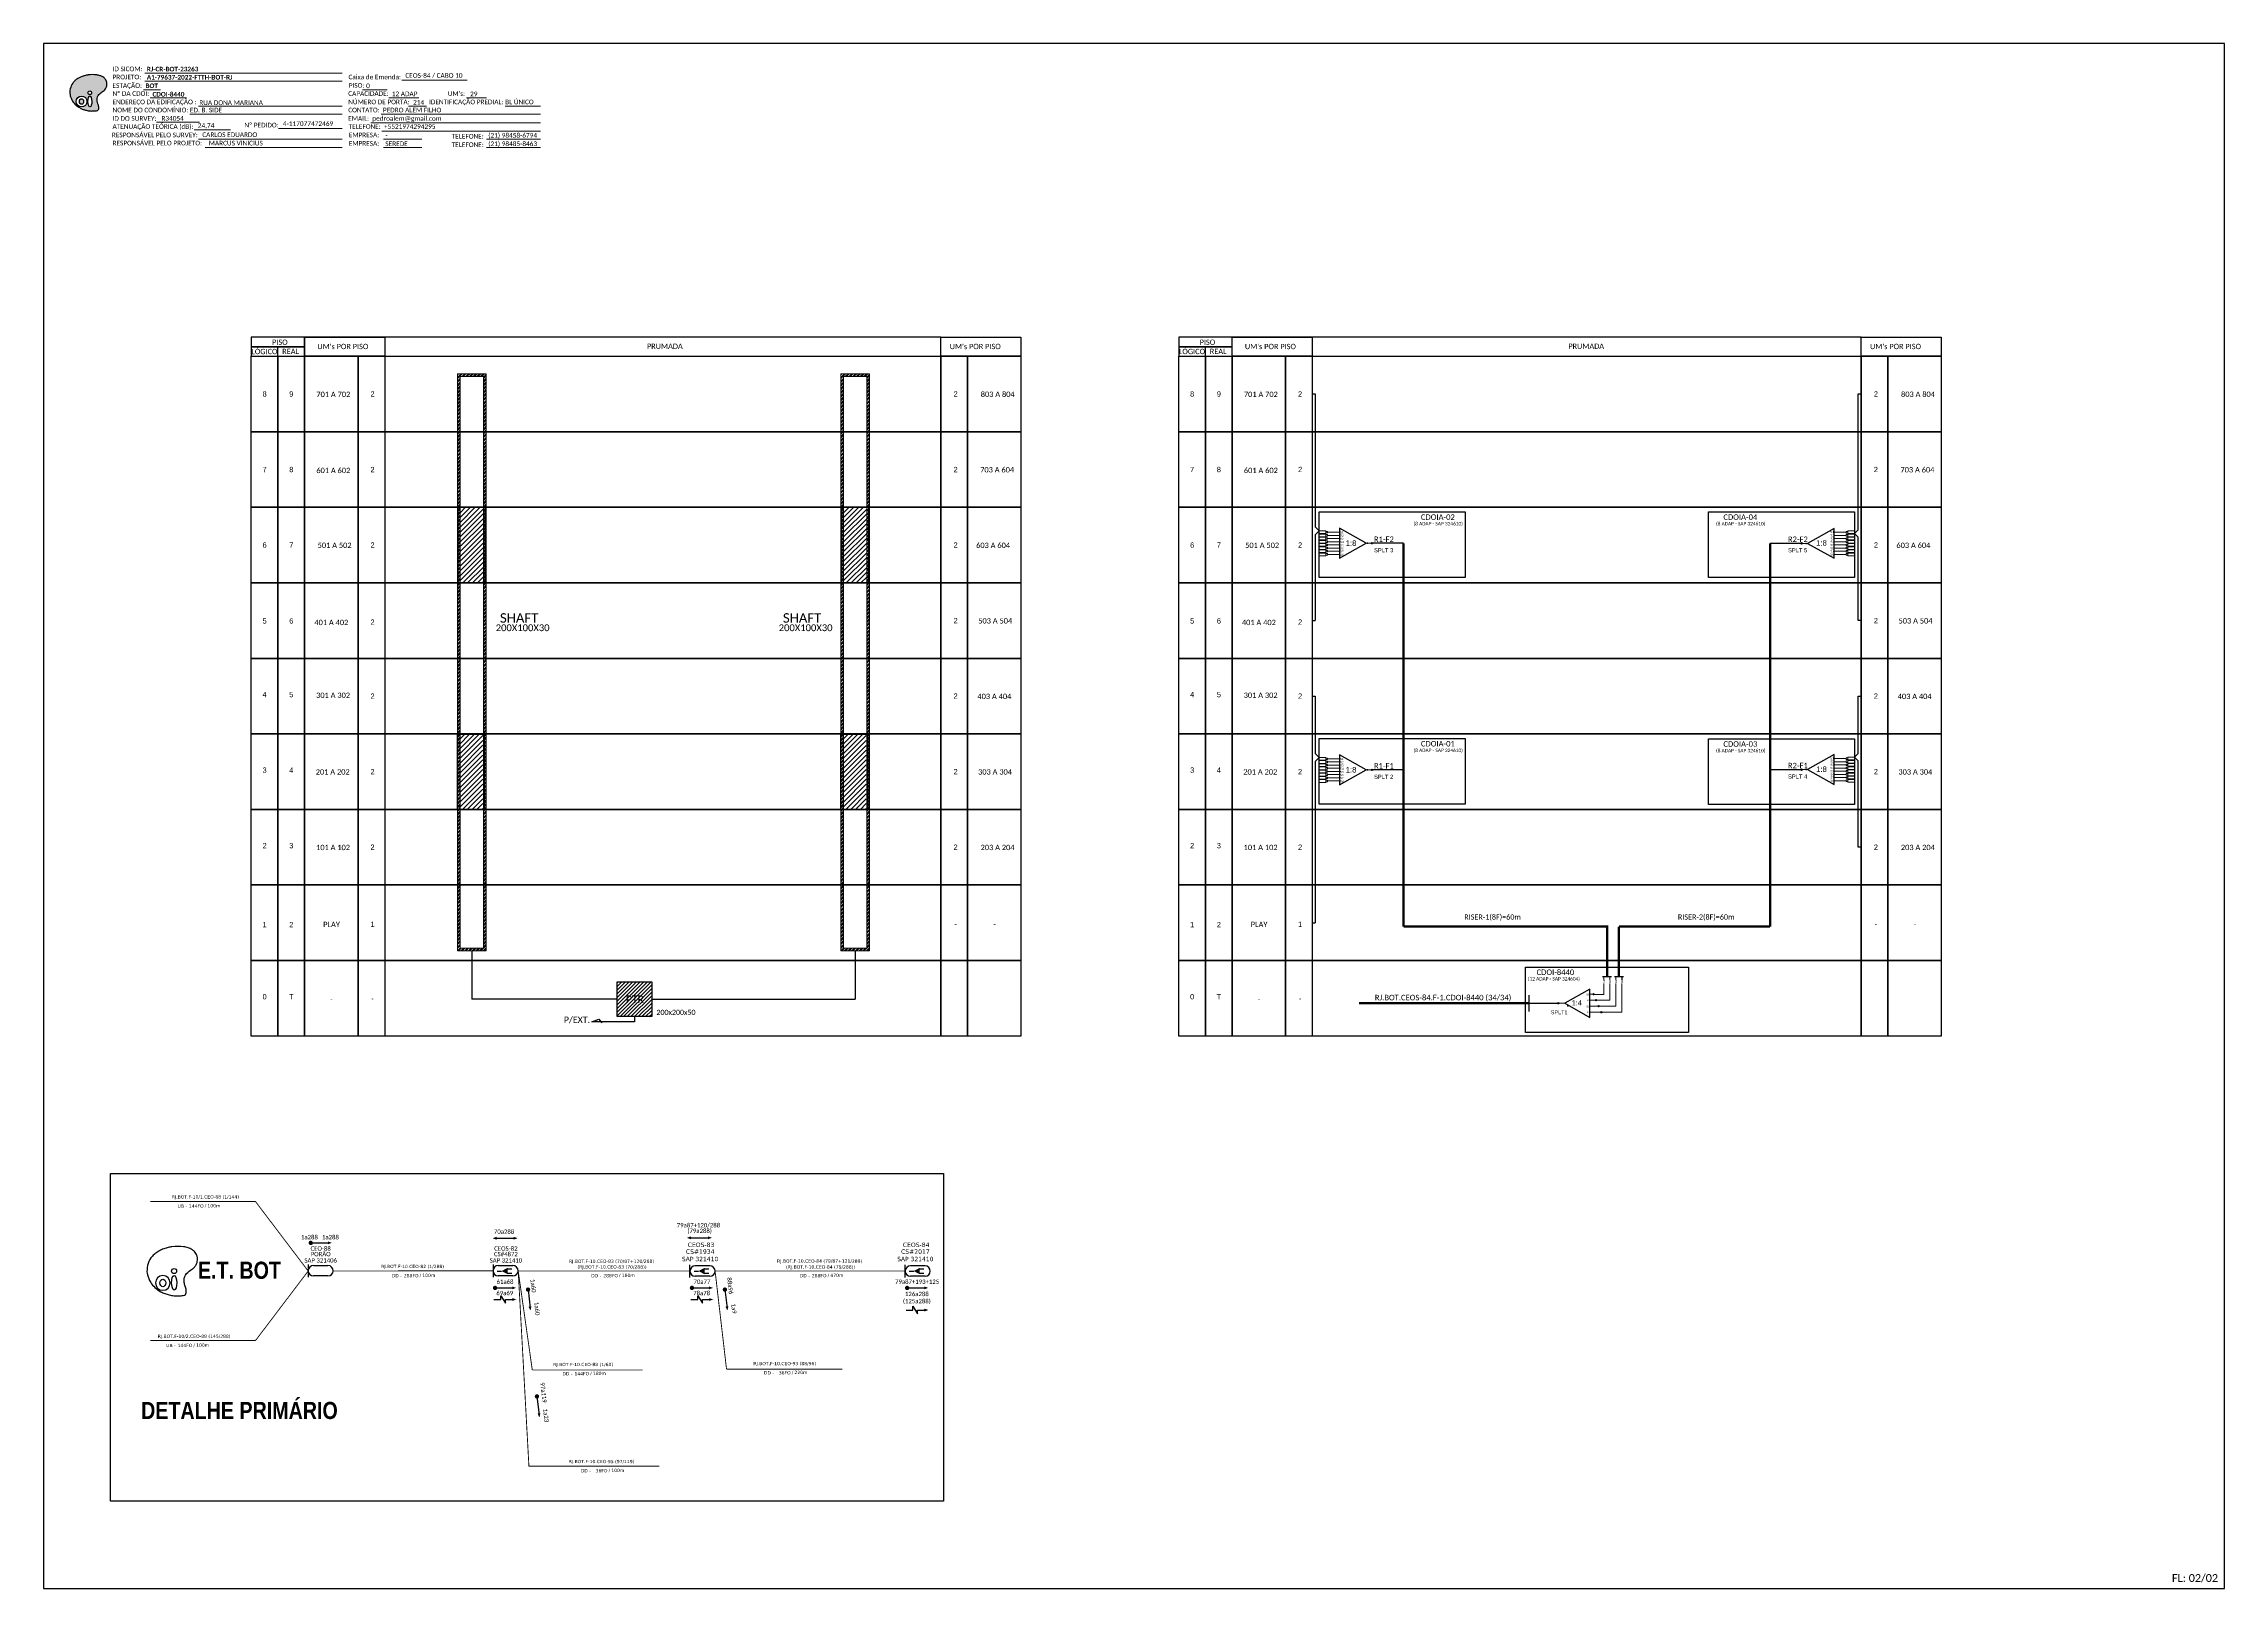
# Model space of a CAD drawing. Header units: inches. Extents: x 158 to 1895, y 602 to 1196.
# Drawn here: x 1056 to 1895, y 602 to 1196 of the extents above; entities that cross this region are included whole.
import ezdxf
from ezdxf.enums import TextEntityAlignment as Align

# ---------------------------------------------------------------- set-up
doc = ezdxf.new("R2010")
doc.units = ezdxf.units.IN
doc.header["$MEASUREMENT"] = 0
for name, color, linetype in [('20.4-CEOS', 1, 'Continuous'), ('20.5-CABO AÉREO', 1, 'Continuous'), ('20.5-CEO', 1, 'Continuous'), ('E.T.', 7, 'Continuous'), ('SETA', 7, 'Continuous')]:
    doc.layers.add(name, color=color, linetype=linetype)
doc.layers.add('40.1-ETIQUETAS', color=1, linetype='Continuous', lineweight=20)
doc.styles.add('ARIAL', font='arial.ttf')
doc.styles.add('siredit', font='verdana.ttf')
doc.styles.add('SWISS BIT', font='swisscb.ttf')
doc.styles.add('WMF-Calibri0', font='calibri.ttf')
doc.styles.add('WMF-Calibri1', font='calibrib.ttf')
doc.linetypes.add('FENCELINE1', pattern='A,0.25,-0.1,[133,ltypeshp.shx,S=0.1,R=0,X=-0.1,Y=0],-0.1,1', length=1.45)

# ---------------------------------------------------------------- blocks, each defined once
blk = doc.blocks.new('SPLITTER_')
blk.add_point((0, 0))
at = {"style": 'ARIAL', "flags": 4}
blk.add_attdef('SPLT', (0, -3.26), '', height=1.5, dxfattribs=at)
blk = doc.blocks.new('SPLT_1-4_DIV_DIR')
h = blk.add_hatch(color=3)
h.dxf.hatch_style = 1
edge = h.paths.add_edge_path()
edge.add_arc((13.27, 3.47), 0.242, 0, 360)
h = blk.add_hatch(color=3)
h.dxf.hatch_style = 1
edge = h.paths.add_edge_path()
edge.add_arc((14.27, 1.17), 0.242, 0, 360)
h = blk.add_hatch(color=3)
h.dxf.hatch_style = 1
edge = h.paths.add_edge_path()
edge.add_arc((15.27, -1.14), 0.242, 0, 360)
h = blk.add_hatch(color=3)
h.dxf.hatch_style = 1
edge = h.paths.add_edge_path()
edge.add_arc((16.27, -3.45), 0.242, 0, 360)
at = {"color": 1, "lineweight": 0}
blk.add_lwpolyline([(2.22, 0), (0, 0)], dxfattribs=at)
at = {"color": 1}
blk.add_lwpolyline([(11.89, 5.45), (2.22, 0), (11.89, -5.45), (11.89, 5.45)], dxfattribs=at)
at = {"color": 7, "lineweight": 0}
for points in [[(13.27, 3.47), (11.89, 3.47)], [(11.89, 1.17), (14.27, 1.17)], [(11.89, -1.14), (15.27, -1.14)], [(11.89, -3.45), (16.27, -3.45)]]:
    blk.add_lwpolyline(points, dxfattribs=at)
at = {"color": 3}
for centre in [(13.27, 3.47), (14.27, 1.17), (15.27, -1.14), (16.27, -3.45)]:
    blk.add_circle(centre, 0.242, dxfattribs=at)
at = {"color": 1, "style": 'ARIAL'}
for s, height, p in [('1:4', 2, (4.91, -0.85)), ('S1', 0.75, (10.52, 3.07)), ('S2', 0.75, (10.52, 0.81)), ('S3', 0.75, (10.52, -1.54)), ('S4', 0.75, (10.52, -3.8))]:
    blk.add_text(s, height=height, dxfattribs=at).set_placement(p)
blk = doc.blocks.new('OI')
h = blk.add_hatch(color=40)
edge = h.paths.add_edge_path()
edge.add_spline(control_points=[(4.35, -0.67), (3.92, -0.99), (3.26, -1.5), (2.81, -2.59), (2.9, -3.5), (3.06, -4.27), (3.31, -4.85), (3.37, -5.39), (3.4, -5.88), (3.2, -6.4), (2.54, -6.61), (1.65, -6.63), (0.55, -6.67), (-0.56, -6.42), (-1.61, -6.14), (-2.77, -5.61), (-3.92, -4.77), (-4.89, -3.7), (-5.34, -2.65), (-5.6, -1.94), (-5.85, -0.96), (-5.71, 0.47), (-5.1, 2.02), (-4.14, 3.02), (-3.3, 3.61), (-2.37, 4.16), (-1.36, 4.44), (-0.56, 4.7), (0.79, 4.85), (2.24, 4.97), (3.79, 4.57), (4.67, 4.21), (5.44, 3.65), (5.76, 2.99), (6.03, 2.21), (6.01, 1.46), (5.72, 0.64), (5.31, 0.08), (4.88, -0.38), (4.51, -0.55), (4.35, -0.67)], knot_values=[0, 0, 0, 0, 1.60434, 2.417191, 3.427595, 4.282808, 4.776746, 5.304182, 5.888771, 6.258406, 6.858137, 7.79129, 8.986195, 10.124242, 11.187857, 12.242908, 13.953784, 15.414161, 16.515391, 17.349188, 17.675853, 19.552021, 21.515531, 22.568638, 23.63245, 24.621084, 25.782718, 26.745347, 27.142653, 29.870543, 31.004649, 31.921532, 32.709589, 33.801391, 34.042471, 35.192333, 35.971461, 36.628871, 37.254359, 37.836911, 37.836911, 37.836911, 37.836911], degree=3, periodic=0)
h.paths.add_polyline_path([(1.13, -0.87, -1), (-0.04, -0.87, -1)], flags=16)
edge = h.paths.add_edge_path(flags=16)
edge.add_ellipse((0.56, -3.59), major_axis=(-0.02, 1.71), ratio=0.361305, start_angle=0, end_angle=360)
h.paths.add_polyline_path([(-0.36, -3.62, -1), (-3.8, -3.62, -1)], flags=16)
edge = h.paths.add_edge_path(flags=0)
edge.add_ellipse((-2.08, -3.62), major_axis=(0, 0.885), ratio=0.758294, start_angle=0, end_angle=360)
at = {"color": 40}
for centre, radius in [((-2.08, -3.62), 1.72), ((0.54, -0.87), 0.587)]:
    blk.add_circle(centre, radius, dxfattribs=at)
blk.add_ellipse((-2.08, -3.62), major_axis=(0, 0.885), ratio=0.758294, start_param=-3.141592653589792, end_param=3.141592653589792, dxfattribs=at)
blk.add_ellipse((0.56, -3.59), major_axis=(-0.02, 1.71), ratio=0.361305, dxfattribs=at)
at = {"color": 40, "start_tangent": (-0.800898, -0.598801), "end_tangent": (-0.800898, -0.598801)}
blk.add_spline([(4.35, -0.67), (3.2, -1.78), (2.9, -2.54), (2.92, -3.55), (3.12, -4.38), (3.28, -4.85), (3.37, -5.37), (3.35, -5.95), (3.2, -6.29), (2.66, -6.55), (1.73, -6.63), (0.54, -6.62), (-0.58, -6.41), (-1.6, -6.11), (-2.56, -5.67), (-3.95, -4.67), (-4.89, -3.56), (-5.37, -2.56), (-5.64, -1.78), (-5.72, -1.46), (-5.63, 0.42), (-4.84, 2.22), (-4.13, 2.99), (-3.27, 3.62), (-2.4, 4.09), (-1.3, 4.47), (-0.37, 4.72), (0.02, 4.77), (2.75, 4.8), (3.85, 4.53), (4.69, 4.16), (5.31, 3.68), (5.85, 2.73), (5.93, 2.5), (5.94, 1.35), (5.67, 0.62), (5.29, 0.08), (4.84, -0.36), (4.35, -0.67)], degree=3, dxfattribs=at)

msp = doc.modelspace()

# ---------------------------------------------------------------- hatches: boundary and pattern name
h = msp.add_hatch()
h.set_pattern_fill('ANSI32', color=3, scale=0.1056)
h.set_pattern_definition([(45, (-6852.0645, 3188.6005), (-0.71123628, 0.71123628), []), (45, (-6851.5903, 3188.6005), (-0.71123628, 0.71123628), [])])
h.paths.add_polyline_path([(1215.08, 1069.38), (1226.17, 1069.38), (1226.17, 847.44), (1215.08, 847.44)])
h.paths.add_polyline_path([(1216.13, 1068.33), (1225.11, 1068.33), (1225.11, 848.5), (1216.13, 848.5)], flags=16)
h = msp.add_hatch()
h.set_pattern_fill('ANSI32', color=3, scale=0.1056)
h.set_pattern_definition([(45, (-6704.6793, 3188.6005), (-0.71123628, 0.71123628), []), (45, (-6704.2051, 3188.6005), (-0.71123628, 0.71123628), [])])
h.paths.add_polyline_path([(1362.46, 1069.38), (1373.55, 1069.38), (1373.55, 847.44), (1362.46, 847.44)])
h.paths.add_polyline_path([(1363.52, 1068.33), (1372.5, 1068.33), (1372.5, 848.5), (1363.52, 848.5)], flags=16)
h = msp.add_hatch()
h.set_pattern_fill('ANSI31', color=1, scale=10.56, style=0)
h.set_pattern_definition([(45, (-2737.729, -79.8378), (-0.93338095, 0.93338095), [])])
h.paths.add_polyline_path([(1225.07, 1018.05), (1216.1, 1018.05), (1216.1, 989), (1225.07, 989)])
h = msp.add_hatch()
h.set_pattern_fill('ANSI31', color=1, scale=10.56, style=0)
h.set_pattern_definition([(45, (-2590.2444, -79.8378), (-0.93338095, 0.93338095), [])])
h.paths.add_polyline_path([(1372.56, 1018.05), (1363.58, 1018.05), (1363.58, 989), (1372.56, 989)])
h = msp.add_hatch(color=0)
h.dxf.hatch_style = 1
edge = h.paths.add_edge_path()
edge.add_arc((1566.78, 1004.21), 0.271, 0, 360)
h = msp.add_hatch(color=0)
h.dxf.hatch_style = 1
edge = h.paths.add_edge_path()
edge.add_arc((1731.92, 1004.19), 0.271, 0, 360)
h = msp.add_hatch()
h.set_pattern_fill('ANSI31', color=1, scale=10.56, style=0)
h.set_pattern_definition([(45, (-2738.0278, -167.0748), (-0.93338095, 0.93338095), [])])
h.paths.add_polyline_path([(1224.78, 930.81), (1215.8, 930.81), (1215.8, 901.77), (1224.78, 901.77)])
h = msp.add_hatch()
h.set_pattern_fill('ANSI31', color=1, scale=10.56, style=0)
h.set_pattern_definition([(45, (-2590.5433, -167.0748), (-0.93338095, 0.93338095), [])])
h.paths.add_polyline_path([(1372.26, 930.81), (1363.28, 930.81), (1363.28, 901.77), (1372.26, 901.77)])
h = msp.add_hatch(color=0)
h.dxf.hatch_style = 1
edge = h.paths.add_edge_path()
edge.add_arc((1566.78, 917.07), 0.271, 0, 360)
h = msp.add_hatch(color=0)
h.dxf.hatch_style = 1
edge = h.paths.add_edge_path()
edge.add_arc((1731.92, 917.17), 0.271, 0, 360)
h = msp.add_hatch()
h.set_pattern_fill('ANSI31', color=1, scale=7.948007, style=0)
h.set_pattern_definition([(45, (1041.1172, 490.2113), (-0.7025112, 0.7025112), [])])
h.paths.add_polyline_path([(1289.8, 835.57), (1276.45, 835.57), (1276.45, 822.22), (1289.8, 822.22)])
h.paths.add_polyline_path([(1279.15, 826.73), (1287.56, 826.73), (1287.56, 831.03), (1279.15, 831.03)], flags=24)
h = msp.add_hatch(color=3)
h.dxf.hatch_style = 1
edge = h.paths.add_edge_path()
edge.add_arc((1638.37, 827.34), 0.256, 0, 360)

# ---------------------------------------------------------------- linework, layer by layer
for points in [[(1055.94, 602.34), (1894.51, 602.34), (1894.51, 1196.34), (1055.94, 1196.34), (1055.94, 602.34)], [(1135.79, 1076.14), (1400.98, 1076.14), (1400.98, 1083.43), (1135.79, 1083.43), (1135.79, 1083.43), (1135.79, 1079.79)], [(1400.96, 1076.14), (1400.96, 1083.43)], [(1492.46, 1076.15), (1754.85, 1076.15), (1754.85, 1083.44), (1492.46, 1083.44), (1492.46, 1083.44), (1492.46, 1079.79)], [(1754.84, 1076.15), (1754.84, 1083.44)], [(1146.05, 1076.14), (1146.05, 1079.79)], [(1502.73, 1076.15), (1502.73, 1079.79)]]:
    msp.add_lwpolyline(points)
at = {"color": 7, "lineweight": 0}
for points in [[(1094.84, 1184.98), (1170.81, 1184.98)], [(1094.32, 1178.58), (1100.87, 1178.58)], [(1094.84, 1181.86), (1170.81, 1181.86)], [(1096.98, 1175.51), (1110.92, 1175.51)], [(1178.61, 1178.62), (1188.09, 1178.62)], [(1188.65, 1175.51), (1200.27, 1175.51)], [(1193.65, 1182.35), (1218.78, 1182.35)], [(1218.6, 1175.51), (1226.26, 1175.51)], [(1099.3, 1166.1), (1115.91, 1166.1)], [(1112.14, 1169.16), (1170.81, 1169.16)], [(1115.55, 1172.27), (1170.81, 1172.27)], [(1181.73, 1165.92), (1247, 1165.92)], [(1185.77, 1169.16), (1247, 1169.16)], [(1196.24, 1172.27), (1203.18, 1172.27)], [(1233.41, 1172.27), (1246.97, 1172.27)], [(1113.84, 1163.13), (1127.78, 1163.13)], [(1115.55, 1159.58), (1170.81, 1159.58)], [(1146.29, 1163.69), (1170.78, 1163.69)], [(1186.02, 1162.69), (1247, 1162.69)], [(1186.62, 1159.58), (1201.42, 1159.58)], [(1226.23, 1159.58), (1247, 1159.58)], [(1118.04, 1156.34), (1170.81, 1156.34)], [(1186.62, 1156.34), (1201.42, 1156.34)], [(1226.23, 1156.34), (1247, 1156.34)]]:
    msp.add_lwpolyline(points, dxfattribs=at)
at = {"color": 0}
for points in [[(1135.79, 1079.79), (1156.32, 1079.79), (1156.32, 1083.43), (1135.79, 1083.43)], [(1492.46, 1079.79), (1512.99, 1079.79), (1512.99, 1083.44), (1492.46, 1083.44)], [(1135.79, 1076.14), (1156.32, 1076.14), (1156.32, 1079.79), (1135.79, 1079.79)], [(1492.46, 1076.15), (1512.99, 1076.15), (1512.99, 1079.79), (1492.46, 1079.79)]]:
    msp.add_lwpolyline(points, close=True, dxfattribs=at)
for points in [[(1156.33, 1083.43), (1187.13, 1083.43), (1187.13, 1076.14), (1156.33, 1076.14)], [(1400.98, 1083.43), (1431.77, 1083.43), (1431.77, 1076.14), (1400.98, 1076.14)], [(1513.01, 1083.44), (1543.8, 1083.44), (1543.8, 1076.15), (1513.01, 1076.15)], [(1754.85, 1083.44), (1785.65, 1083.44), (1785.65, 1076.15), (1754.85, 1076.15)], [(1135.79, 1076.14), (1400.98, 1076.14), (1400.98, 1047.09), (1135.79, 1047.09)], [(1135.79, 1076.14), (1146.05, 1076.14), (1146.05, 1047.09), (1135.79, 1047.09)], [(1146.05, 1076.14), (1156.32, 1076.14), (1156.32, 1047.09), (1146.05, 1047.09)], [(1156.32, 1076.14), (1176.85, 1076.14), (1176.85, 1047.09), (1156.32, 1047.09)], [(1176.85, 1076.14), (1187.11, 1076.14), (1187.11, 1047.09), (1176.85, 1047.09)], [(1400.98, 1076.14), (1411.24, 1076.14), (1411.24, 1047.09), (1400.98, 1047.09)], [(1411.24, 1076.14), (1431.77, 1076.14), (1431.77, 1047.09), (1411.24, 1047.09)], [(1492.46, 1076.15), (1754.85, 1076.15), (1754.85, 1047.1), (1492.46, 1047.1)], [(1492.46, 1076.15), (1502.73, 1076.15), (1502.73, 1047.1), (1492.46, 1047.1)], [(1502.73, 1076.15), (1512.99, 1076.15), (1512.99, 1047.1), (1502.73, 1047.1)], [(1512.99, 1076.15), (1533.52, 1076.15), (1533.52, 1047.1), (1512.99, 1047.1)], [(1533.52, 1076.15), (1543.79, 1076.15), (1543.79, 1047.1), (1533.52, 1047.1)], [(1754.85, 1076.15), (1765.12, 1076.15), (1765.12, 1047.1), (1754.85, 1047.1)], [(1765.12, 1076.15), (1785.65, 1076.15), (1785.65, 1047.1), (1765.12, 1047.1)], [(1135.79, 1047.09), (1400.98, 1047.09), (1400.98, 1018.05), (1135.79, 1018.05)], [(1135.79, 1047.09), (1146.05, 1047.09), (1146.05, 1018.05), (1135.79, 1018.05)], [(1146.05, 1047.09), (1156.32, 1047.09), (1156.32, 1018.05), (1146.05, 1018.05)], [(1156.32, 1047.09), (1176.85, 1047.09), (1176.85, 1018.05), (1156.32, 1018.05)], [(1176.85, 1047.09), (1187.11, 1047.09), (1187.11, 1018.05), (1176.85, 1018.05)], [(1400.98, 1047.09), (1411.24, 1047.09), (1411.24, 1018.05), (1400.98, 1018.05)], [(1411.24, 1047.09), (1431.77, 1047.09), (1431.77, 1018.05), (1411.24, 1018.05)], [(1492.46, 1047.1), (1754.85, 1047.1), (1754.85, 1018.06), (1492.46, 1018.06)], [(1492.46, 1047.1), (1502.73, 1047.1), (1502.73, 1018.06), (1492.46, 1018.06)], [(1502.73, 1047.1), (1512.99, 1047.1), (1512.99, 1018.06), (1502.73, 1018.06)], [(1512.99, 1047.1), (1533.52, 1047.1), (1533.52, 1018.06), (1512.99, 1018.06)], [(1533.52, 1047.1), (1543.79, 1047.1), (1543.79, 1018.06), (1533.52, 1018.06)], [(1754.85, 1047.1), (1765.12, 1047.1), (1765.12, 1018.06), (1754.85, 1018.06)], [(1765.12, 1047.1), (1785.65, 1047.1), (1785.65, 1018.06), (1765.12, 1018.06)], [(1135.79, 1018.05), (1400.98, 1018.05), (1400.98, 989), (1135.79, 989)], [(1135.79, 1018.05), (1146.05, 1018.05), (1146.05, 989), (1135.79, 989)], [(1146.05, 1018.05), (1156.32, 1018.05), (1156.32, 989), (1146.05, 989)], [(1156.32, 1018.05), (1176.85, 1018.05), (1176.85, 989), (1156.32, 989)], [(1176.85, 1018.05), (1187.11, 1018.05), (1187.11, 989), (1176.85, 989)], [(1215.37, 1018.05), (1225.66, 1018.05), (1225.66, 989), (1215.37, 989)], [(1362.86, 1018.05), (1373.15, 1018.05), (1373.15, 989), (1362.86, 989)], [(1400.98, 1018.05), (1411.24, 1018.05), (1411.24, 989), (1400.98, 989)], [(1411.24, 1018.05), (1431.77, 1018.05), (1431.77, 989), (1411.24, 989)], [(1492.46, 1018.06), (1754.85, 1018.06), (1754.85, 989.01), (1492.46, 989.01)], [(1492.46, 1018.06), (1502.73, 1018.06), (1502.73, 989.01), (1492.46, 989.01)], [(1502.73, 1018.06), (1512.99, 1018.06), (1512.99, 989.01), (1502.73, 989.01)], [(1512.99, 1018.06), (1533.52, 1018.06), (1533.52, 989.01), (1512.99, 989.01)], [(1533.52, 1018.06), (1543.79, 1018.06), (1543.79, 989.01), (1533.52, 989.01)], [(1754.85, 1018.06), (1765.12, 1018.06), (1765.12, 989.01), (1754.85, 989.01)], [(1765.12, 1018.06), (1785.65, 1018.06), (1785.65, 989.01), (1765.12, 989.01)], [(1135.79, 989), (1400.98, 989), (1400.98, 959.96), (1135.79, 959.96)], [(1135.79, 989), (1146.05, 989), (1146.05, 959.96), (1135.79, 959.96)], [(1146.05, 989), (1156.32, 989), (1156.32, 959.96), (1146.05, 959.96)], [(1156.32, 989), (1176.85, 989), (1176.85, 959.96), (1156.32, 959.96)], [(1176.85, 989), (1187.11, 989), (1187.11, 959.96), (1176.85, 959.96)], [(1400.98, 989), (1411.24, 989), (1411.24, 959.96), (1400.98, 959.96)], [(1411.24, 989), (1431.77, 989), (1431.77, 959.96), (1411.24, 959.96)], [(1492.46, 989.01), (1754.85, 989.01), (1754.85, 959.97), (1492.46, 959.97)], [(1492.46, 989.01), (1502.73, 989.01), (1502.73, 959.97), (1492.46, 959.97)], [(1502.73, 989.01), (1512.99, 989.01), (1512.99, 959.97), (1502.73, 959.97)], [(1512.99, 989.01), (1533.52, 989.01), (1533.52, 959.97), (1512.99, 959.97)], [(1533.52, 989.01), (1543.79, 989.01), (1543.79, 959.97), (1533.52, 959.97)], [(1754.85, 989.01), (1765.12, 989.01), (1765.12, 959.97), (1754.85, 959.97)], [(1765.12, 989.01), (1785.65, 989.01), (1785.65, 959.97), (1765.12, 959.97)], [(1135.79, 959.96), (1400.98, 959.96), (1400.98, 930.91), (1135.79, 930.91)], [(1135.79, 959.96), (1146.05, 959.96), (1146.05, 930.91), (1135.79, 930.91)], [(1146.05, 959.96), (1156.32, 959.96), (1156.32, 930.91), (1146.05, 930.91)], [(1156.32, 959.96), (1176.85, 959.96), (1176.85, 930.91), (1156.32, 930.91)], [(1176.85, 959.96), (1187.11, 959.96), (1187.11, 930.91), (1176.85, 930.91)], [(1400.98, 959.96), (1411.24, 959.96), (1411.24, 930.91), (1400.98, 930.91)], [(1411.24, 959.96), (1431.77, 959.96), (1431.77, 930.91), (1411.24, 930.91)], [(1492.46, 959.97), (1754.85, 959.97), (1754.85, 930.92), (1492.46, 930.92)], [(1492.46, 959.97), (1502.73, 959.97), (1502.73, 930.92), (1492.46, 930.92)], [(1502.73, 959.97), (1512.99, 959.97), (1512.99, 930.92), (1502.73, 930.92)], [(1512.99, 959.97), (1533.52, 959.97), (1533.52, 930.92), (1512.99, 930.92)], [(1533.52, 959.97), (1543.79, 959.97), (1543.79, 930.92), (1533.52, 930.92)], [(1754.85, 959.97), (1765.12, 959.97), (1765.12, 930.92), (1754.85, 930.92)], [(1765.12, 959.97), (1785.65, 959.97), (1785.65, 930.92), (1765.12, 930.92)], [(1135.79, 930.91), (1400.98, 930.91), (1400.98, 901.87), (1135.79, 901.87)], [(1135.79, 930.91), (1146.05, 930.91), (1146.05, 901.87), (1135.79, 901.87)], [(1146.05, 930.91), (1156.32, 930.91), (1156.32, 901.87), (1146.05, 901.87)], [(1156.32, 930.91), (1176.85, 930.91), (1176.85, 901.87), (1156.32, 901.87)], [(1176.85, 930.91), (1187.11, 930.91), (1187.11, 901.87), (1176.85, 901.87)], [(1215.08, 930.81), (1225.36, 930.81), (1225.36, 901.77), (1215.08, 901.77)], [(1362.56, 930.81), (1372.85, 930.81), (1372.85, 901.77), (1362.56, 901.77)], [(1400.98, 930.91), (1411.24, 930.91), (1411.24, 901.87), (1400.98, 901.87)], [(1411.24, 930.91), (1431.77, 930.91), (1431.77, 901.87), (1411.24, 901.87)], [(1492.46, 930.92), (1754.85, 930.92), (1754.85, 901.88), (1492.46, 901.88)], [(1492.46, 930.92), (1502.73, 930.92), (1502.73, 901.88), (1492.46, 901.88)], [(1502.73, 930.92), (1512.99, 930.92), (1512.99, 901.88), (1502.73, 901.88)], [(1512.99, 930.92), (1533.52, 930.92), (1533.52, 901.88), (1512.99, 901.88)], [(1533.52, 930.92), (1543.79, 930.92), (1543.79, 901.88), (1533.52, 901.88)], [(1754.85, 930.92), (1765.12, 930.92), (1765.12, 901.88), (1754.85, 901.88)], [(1765.12, 930.92), (1785.65, 930.92), (1785.65, 901.88), (1765.12, 901.88)], [(1135.79, 901.87), (1400.98, 901.87), (1400.98, 872.82), (1135.79, 872.82)], [(1135.79, 901.87), (1146.05, 901.87), (1146.05, 872.82), (1135.79, 872.82)], [(1146.05, 901.87), (1156.32, 901.87), (1156.32, 872.82), (1146.05, 872.82)], [(1156.32, 901.87), (1176.85, 901.87), (1176.85, 872.82), (1156.32, 872.82)], [(1176.85, 901.87), (1187.11, 901.87), (1187.11, 872.82), (1176.85, 872.82)], [(1400.98, 901.87), (1411.24, 901.87), (1411.24, 872.82), (1400.98, 872.82)], [(1411.24, 901.87), (1431.77, 901.87), (1431.77, 872.82), (1411.24, 872.82)], [(1492.46, 901.88), (1754.85, 901.88), (1754.85, 872.83), (1492.46, 872.83)], [(1492.46, 901.88), (1502.73, 901.88), (1502.73, 872.83), (1492.46, 872.83)], [(1502.73, 901.88), (1512.99, 901.88), (1512.99, 872.83), (1502.73, 872.83)], [(1512.99, 901.88), (1533.52, 901.88), (1533.52, 872.83), (1512.99, 872.83)], [(1533.52, 901.88), (1543.79, 901.88), (1543.79, 872.83), (1533.52, 872.83)], [(1754.85, 901.88), (1765.12, 901.88), (1765.12, 872.83), (1754.85, 872.83)], [(1765.12, 901.88), (1785.65, 901.88), (1785.65, 872.83), (1765.12, 872.83)], [(1135.79, 872.82), (1400.98, 872.82), (1400.98, 843.78), (1135.79, 843.78)], [(1135.79, 872.82), (1146.05, 872.82), (1146.05, 843.78), (1135.79, 843.78)], [(1146.05, 872.82), (1156.32, 872.82), (1156.32, 843.78), (1146.05, 843.78)], [(1156.32, 872.82), (1176.85, 872.82), (1176.85, 843.78), (1156.32, 843.78)], [(1176.85, 872.82), (1187.11, 872.82), (1187.11, 843.78), (1176.85, 843.78)], [(1400.98, 872.82), (1411.24, 872.82), (1411.24, 843.78), (1400.98, 843.78)], [(1411.24, 872.82), (1431.77, 872.82), (1431.77, 843.78), (1411.24, 843.78)], [(1492.46, 872.83), (1754.85, 872.83), (1754.85, 843.79), (1492.46, 843.79)], [(1492.46, 872.83), (1502.73, 872.83), (1502.73, 843.79), (1492.46, 843.79)], [(1502.73, 872.83), (1512.99, 872.83), (1512.99, 843.79), (1502.73, 843.79)], [(1512.99, 872.83), (1533.52, 872.83), (1533.52, 843.79), (1512.99, 843.79)], [(1533.52, 872.83), (1543.79, 872.83), (1543.79, 843.79), (1533.52, 843.79)], [(1754.85, 872.83), (1765.12, 872.83), (1765.12, 843.79), (1754.85, 843.79)], [(1765.12, 872.83), (1785.65, 872.83), (1785.65, 843.79), (1765.12, 843.79)], [(1135.79, 843.78), (1400.98, 843.78), (1400.98, 814.73), (1135.79, 814.73)], [(1135.79, 843.78), (1146.05, 843.78), (1146.05, 814.73), (1135.79, 814.73)], [(1146.05, 843.78), (1156.32, 843.78), (1156.32, 814.73), (1146.05, 814.73)], [(1156.32, 843.78), (1176.85, 843.78), (1176.85, 814.73), (1156.32, 814.73)], [(1176.85, 843.78), (1187.11, 843.78), (1187.11, 814.73), (1176.85, 814.73)], [(1400.98, 843.78), (1411.24, 843.78), (1411.24, 814.73), (1400.98, 814.73)], [(1411.24, 843.78), (1431.77, 843.78), (1431.77, 814.73), (1411.24, 814.73)], [(1492.46, 843.79), (1754.85, 843.79), (1754.85, 814.74), (1492.46, 814.74)], [(1492.46, 843.79), (1502.73, 843.79), (1502.73, 814.74), (1492.46, 814.74)], [(1502.73, 843.79), (1512.99, 843.79), (1512.99, 814.74), (1502.73, 814.74)], [(1512.99, 843.79), (1533.52, 843.79), (1533.52, 814.74), (1512.99, 814.74)], [(1533.52, 843.79), (1543.79, 843.79), (1543.79, 814.74), (1533.52, 814.74)], [(1754.85, 843.79), (1765.12, 843.79), (1765.12, 814.74), (1754.85, 814.74)], [(1765.12, 843.79), (1785.65, 843.79), (1785.65, 814.74), (1765.12, 814.74)], [(1081.65, 761.89), (1401.93, 761.89), (1401.93, 635.88), (1081.65, 635.88)]]:
    msp.add_lwpolyline(points, close=True)
at = {"color": 2, "lineweight": 0}
for points in [[(1215.08, 1069.38), (1226.17, 1069.38), (1226.17, 847.44), (1215.08, 847.44)], [(1216.13, 1068.33), (1225.11, 1068.33), (1225.11, 848.5), (1216.13, 848.5)], [(1362.46, 1069.38), (1373.55, 1069.38), (1373.55, 847.44), (1362.46, 847.44)], [(1363.52, 1068.33), (1372.5, 1068.33), (1372.5, 848.5), (1363.52, 848.5)]]:
    msp.add_lwpolyline(points, close=True, dxfattribs=at)
at = {"color": 3}
for points in [[(1543.79, 1061.62), (1544.92, 1061.62)], [(1544.92, 1061.62), (1544.92, 1010.48)], [(1753.68, 1009.38), (1753.72, 1061.62), (1754.85, 1061.62)], [(1544.92, 1007.5), (1546.47, 1008.99), (1544.92, 1010.48)], [(1544.92, 1007.5), (1544.92, 974.49)], [(1753.68, 1009.39), (1752.23, 1007.99), (1753.68, 1006.59)], [(1753.66, 974.49), (1753.68, 1006.59)], [(1543.79, 974.49), (1544.92, 974.49)], [(1754.85, 974.49), (1753.66, 974.49)], [(1543.79, 945.44), (1544.92, 945.44)], [(1544.92, 945.44), (1544.92, 923.34)], [(1753.7, 923.38), (1753.72, 945.44), (1754.85, 945.44)], [(1544.92, 920.36), (1546.47, 921.85), (1544.92, 923.34)], [(1753.7, 923.38), (1752.23, 921.96), (1753.7, 920.54)], [(1544.92, 920.36), (1544.92, 858.31)], [(1753.68, 887.35), (1753.7, 920.54)], [(1754.85, 887.35), (1753.68, 887.35)], [(1543.79, 858.31), (1544.92, 858.31)], [(1220.62, 847.44), (1220.62, 828.9)], [(1368.01, 847.44), (1368.01, 828.9)], [(1276.45, 828.9), (1220.62, 828.9)], [(1289.8, 828.9), (1368.01, 828.9)], [(1626.99, 827.34), (1638.37, 827.34), (1638.37, 827.34)]]:
    msp.add_lwpolyline(points, dxfattribs=at)
at = {"color": 1}
for points in [[(1546.47, 1016.28), (1602.57, 1016.28), (1602.57, 991.05), (1546.47, 991.05)], [(1696.12, 1016.28), (1752.23, 1016.28), (1752.23, 991.05), (1696.12, 991.05)], [(1546.47, 929.14), (1602.57, 929.14), (1602.57, 903.91), (1546.47, 903.91)], [(1696.12, 929.03), (1752.23, 929.03), (1752.23, 903.8), (1696.12, 903.8)], [(1625.77, 841.27), (1688.42, 841.27), (1688.42, 816.04), (1625.77, 816.04)], [(1276.45, 835.57), (1289.8, 835.57), (1289.8, 822.22), (1276.45, 822.22)]]:
    msp.add_lwpolyline(points, close=True, dxfattribs=at)
at = {"color": 3, "lineweight": 0}
for points in [[(1549.02, 1008.99), (1546.47, 1008.99)], [(1549.02, 1007.95), (1546.47, 1007.95)], [(1549.02, 1007.77), (1546.47, 1007.77)], [(1549.02, 1006.73), (1546.47, 1006.73)], [(1549.02, 1006.55), (1546.47, 1006.55)], [(1549.02, 1007.95), (1549.02, 1008.99)], [(1549.02, 1006.73), (1549.02, 1007.77)], [(1549.02, 1005.51), (1549.02, 1006.55)], [(1554.25, 1008.47), (1549.63, 1008.47)], [(1554.25, 1007.25), (1549.63, 1007.25)], [(1749.07, 1008.45), (1744.45, 1008.45)], [(1744.45, 1007.24), (1749.07, 1007.24)], [(1749.68, 1008.98), (1749.68, 1007.93)], [(1749.68, 1008.98), (1752.23, 1008.98)], [(1749.68, 1007.93), (1752.23, 1007.93)], [(1749.68, 1007.76), (1749.68, 1006.72)], [(1749.68, 1007.76), (1752.23, 1007.76)], [(1749.68, 1006.72), (1752.23, 1006.72)], [(1749.68, 1006.54), (1749.68, 1005.5)], [(1749.68, 1006.54), (1752.23, 1006.54)], [(1549.02, 1005.51), (1546.47, 1005.51)], [(1549.02, 1005.34), (1546.47, 1005.34)], [(1549.02, 1004.29), (1546.47, 1004.29)], [(1549.02, 1004.12), (1546.47, 1004.12)], [(1549.02, 1003.08), (1546.47, 1003.08)], [(1549.02, 1002.9), (1546.47, 1002.9)], [(1549.02, 1001.86), (1546.47, 1001.86)], [(1549.02, 1001.68), (1546.47, 1001.68)], [(1549.02, 1000.64), (1546.47, 1000.64)], [(1549.02, 1000.47), (1546.47, 1000.47)], [(1549.02, 999.42), (1546.47, 999.42)], [(1549.02, 1004.29), (1549.02, 1005.34)], [(1549.02, 1003.08), (1549.02, 1004.12)], [(1549.02, 1001.86), (1549.02, 1002.9)], [(1549.02, 1000.64), (1549.02, 1001.68)], [(1549.02, 999.42), (1549.02, 1000.47)], [(1554.25, 1006.03), (1549.63, 1006.03)], [(1554.25, 1004.82), (1549.63, 1004.82)], [(1554.25, 1003.6), (1549.63, 1003.6)], [(1554.25, 1002.38), (1549.63, 1002.38)], [(1554.25, 1001.16), (1549.63, 1001.16)], [(1549.63, 999.95), (1554.25, 999.95)], [(1744.45, 1006.02), (1749.07, 1006.02)], [(1744.45, 1004.8), (1749.07, 1004.8)], [(1744.45, 1003.58), (1749.07, 1003.58)], [(1744.45, 1002.37), (1749.07, 1002.37)], [(1744.45, 1001.15), (1749.07, 1001.15)], [(1744.45, 999.93), (1749.07, 999.93)], [(1749.68, 1005.5), (1752.23, 1005.5)], [(1749.68, 1005.32), (1749.68, 1004.28)], [(1749.68, 1005.32), (1752.23, 1005.32)], [(1749.68, 1004.28), (1752.23, 1004.28)], [(1749.68, 1004.11), (1749.68, 1003.06)], [(1749.68, 1004.11), (1752.23, 1004.11)], [(1749.68, 1003.06), (1752.23, 1003.06)], [(1749.68, 1002.89), (1749.68, 1001.85)], [(1749.68, 1002.89), (1752.23, 1002.89)], [(1749.68, 1001.85), (1752.23, 1001.85)], [(1749.68, 1001.67), (1749.68, 1000.63)], [(1749.68, 1001.67), (1752.23, 1001.67)], [(1749.68, 1000.63), (1752.23, 1000.63)], [(1749.68, 1000.45), (1749.68, 999.41)], [(1749.68, 1000.45), (1752.23, 1000.45)], [(1749.68, 999.41), (1752.23, 999.41)], [(1549.02, 921.85), (1546.47, 921.85)], [(1549.02, 920.81), (1546.47, 920.81)], [(1549.02, 920.64), (1546.47, 920.64)], [(1549.02, 919.59), (1546.47, 919.59)], [(1549.02, 919.42), (1546.47, 919.42)], [(1549.02, 918.38), (1546.47, 918.38)], [(1549.02, 918.2), (1546.47, 918.2)], [(1549.02, 917.16), (1546.47, 917.16)], [(1549.02, 916.98), (1546.47, 916.98)], [(1549.02, 915.94), (1546.47, 915.94)], [(1549.02, 915.77), (1546.47, 915.77)], [(1549.02, 914.72), (1546.47, 914.72)], [(1549.02, 914.55), (1546.47, 914.55)], [(1549.02, 920.81), (1549.02, 921.85)], [(1549.02, 919.59), (1549.02, 920.64)], [(1549.02, 918.38), (1549.02, 919.42)], [(1549.02, 917.16), (1549.02, 918.2)], [(1549.02, 915.94), (1549.02, 916.98)], [(1549.02, 914.72), (1549.02, 915.77)], [(1549.02, 913.51), (1549.02, 914.55)], [(1554.25, 921.33), (1549.63, 921.33)], [(1554.25, 920.12), (1549.63, 920.12)], [(1554.25, 918.9), (1549.63, 918.9)], [(1554.25, 917.68), (1549.63, 917.68)], [(1554.25, 916.46), (1549.63, 916.46)], [(1554.25, 915.25), (1549.63, 915.25)], [(1749.07, 921.44), (1744.45, 921.44)], [(1744.45, 920.22), (1749.07, 920.22)], [(1744.45, 919), (1749.07, 919)], [(1744.45, 917.78), (1749.07, 917.78)], [(1744.45, 916.57), (1749.07, 916.57)], [(1744.45, 915.35), (1749.07, 915.35)], [(1744.45, 914.13), (1749.07, 914.13)], [(1749.68, 921.96), (1749.68, 920.91)], [(1749.68, 921.96), (1752.23, 921.96)], [(1749.68, 920.91), (1752.23, 920.91)], [(1749.68, 920.74), (1749.68, 919.7)], [(1749.68, 920.74), (1752.23, 920.74)], [(1749.68, 919.7), (1752.23, 919.7)], [(1749.68, 919.52), (1749.68, 918.48)], [(1749.68, 919.52), (1752.23, 919.52)], [(1749.68, 918.48), (1752.23, 918.48)], [(1749.68, 918.3), (1749.68, 917.26)], [(1749.68, 918.3), (1752.23, 918.3)], [(1749.68, 917.26), (1752.23, 917.26)], [(1749.68, 917.09), (1749.68, 916.04)], [(1749.68, 917.09), (1752.23, 917.09)], [(1749.68, 916.04), (1752.23, 916.04)], [(1749.68, 915.87), (1749.68, 914.83)], [(1749.68, 915.87), (1752.23, 915.87)], [(1749.68, 914.83), (1752.23, 914.83)], [(1749.68, 914.65), (1749.68, 913.61)], [(1749.68, 914.65), (1752.23, 914.65)], [(1549.02, 913.51), (1546.47, 913.51)], [(1549.02, 913.33), (1546.47, 913.33)], [(1549.02, 912.29), (1546.47, 912.29)], [(1549.02, 912.29), (1549.02, 913.33)], [(1554.25, 914.03), (1549.63, 914.03)], [(1549.63, 912.81), (1554.25, 912.81)], [(1744.45, 912.91), (1749.07, 912.91)], [(1749.68, 913.61), (1752.23, 913.61)], [(1749.68, 913.43), (1749.68, 912.39)], [(1749.68, 913.43), (1752.23, 913.43)], [(1749.68, 912.39), (1752.23, 912.39)]]:
    msp.add_lwpolyline(points, dxfattribs=at)
for points in [[(1549.63, 1008.17), (1549.02, 1008.17), (1549.02, 1008.77), (1549.63, 1008.77)], [(1549.63, 1006.95), (1549.02, 1006.95), (1549.02, 1007.55), (1549.63, 1007.55)], [(1549.63, 1005.73), (1549.02, 1005.73), (1549.02, 1006.34), (1549.63, 1006.34)], [(1749.07, 1008.76), (1749.68, 1008.76), (1749.68, 1008.15), (1749.07, 1008.15)], [(1749.07, 1007.54), (1749.68, 1007.54), (1749.68, 1006.93), (1749.07, 1006.93)], [(1749.07, 1006.32), (1749.68, 1006.32), (1749.68, 1005.72), (1749.07, 1005.72)], [(1549.63, 1004.51), (1549.02, 1004.51), (1549.02, 1005.12), (1549.63, 1005.12)], [(1549.63, 1003.3), (1549.02, 1003.3), (1549.02, 1003.9), (1549.63, 1003.9)], [(1549.63, 1002.08), (1549.02, 1002.08), (1549.02, 1002.68), (1549.63, 1002.68)], [(1549.63, 1000.86), (1549.02, 1000.86), (1549.02, 1001.47), (1549.63, 1001.47)], [(1549.63, 999.64), (1549.02, 999.64), (1549.02, 1000.25), (1549.63, 1000.25)], [(1749.07, 1005.1), (1749.68, 1005.1), (1749.68, 1004.5), (1749.07, 1004.5)], [(1749.07, 1003.89), (1749.68, 1003.89), (1749.68, 1003.28), (1749.07, 1003.28)], [(1749.07, 1002.67), (1749.68, 1002.67), (1749.68, 1002.06), (1749.07, 1002.06)], [(1749.07, 1001.45), (1749.68, 1001.45), (1749.68, 1000.85), (1749.07, 1000.85)], [(1749.07, 1000.23), (1749.68, 1000.23), (1749.68, 999.63), (1749.07, 999.63)], [(1549.63, 921.03), (1549.02, 921.03), (1549.02, 921.64), (1549.63, 921.64)], [(1549.63, 919.81), (1549.02, 919.81), (1549.02, 920.42), (1549.63, 920.42)], [(1549.63, 918.6), (1549.02, 918.6), (1549.02, 919.2), (1549.63, 919.2)], [(1549.63, 917.38), (1549.02, 917.38), (1549.02, 917.98), (1549.63, 917.98)], [(1549.63, 916.16), (1549.02, 916.16), (1549.02, 916.77), (1549.63, 916.77)], [(1549.63, 914.94), (1549.02, 914.94), (1549.02, 915.55), (1549.63, 915.55)], [(1549.63, 913.73), (1549.02, 913.73), (1549.02, 914.33), (1549.63, 914.33)], [(1749.07, 921.74), (1749.68, 921.74), (1749.68, 921.13), (1749.07, 921.13)], [(1749.07, 920.52), (1749.68, 920.52), (1749.68, 919.92), (1749.07, 919.92)], [(1749.07, 919.3), (1749.68, 919.3), (1749.68, 918.7), (1749.07, 918.7)], [(1749.07, 918.09), (1749.68, 918.09), (1749.68, 917.48), (1749.07, 917.48)], [(1749.07, 916.87), (1749.68, 916.87), (1749.68, 916.26), (1749.07, 916.26)], [(1749.07, 915.65), (1749.68, 915.65), (1749.68, 915.05), (1749.07, 915.05)], [(1749.07, 914.43), (1749.68, 914.43), (1749.68, 913.83), (1749.07, 913.83)], [(1549.63, 912.51), (1549.02, 912.51), (1549.02, 913.11), (1549.63, 913.11)], [(1749.07, 913.22), (1749.68, 913.22), (1749.68, 912.61), (1749.07, 912.61)]]:
    msp.add_lwpolyline(points, close=True, dxfattribs=at)
at = {"color": 1}
for points in [[(1554.25, 998.45), (1564.46, 1004.21), (1554.25, 1009.96), (1554.25, 998.45)], [(1744.45, 1009.95), (1734.24, 1004.19), (1744.45, 998.44), (1744.45, 1009.95)], [(1554.25, 911.32), (1564.46, 917.07), (1554.25, 922.83), (1554.25, 911.32)], [(1744.45, 922.93), (1734.24, 917.17), (1744.45, 911.42), (1744.45, 922.93)], [(1626.99, 830.46), (1626.99, 824.22)], [(1283.12, 822.22), (1283.12, 820.22), (1266.7, 820.22), (1269.47, 821.2), (1270.54, 819.76)]]:
    msp.add_lwpolyline(points, dxfattribs=at)
at = {"color": 1, "lineweight": 0}
for points in [[(1564.46, 1004.21), (1566.81, 1004.21)], [(1734.24, 1004.19), (1731.89, 1004.19)], [(1564.46, 917.07), (1566.81, 917.07)], [(1734.24, 917.17), (1731.89, 917.17)]]:
    msp.add_lwpolyline(points, dxfattribs=at)
at = {"color": 5}
for points in [[(1578.88, 1004.21), (1566.81, 1004.21)], [(1578.88, 917.07), (1566.81, 917.07)], [(1655.35, 837.68), (1658.84, 837.68)]]:
    msp.add_lwpolyline(points, dxfattribs=at)
at = {"color": 5, "const_width": 0.887}
for points in [[(1578.88, 1004.21), (1578.88, 856.85)], [(1657.14, 837.68), (1657.14, 856.85), (1578.88, 856.85)]]:
    msp.add_lwpolyline(points, dxfattribs=at)
at = {"color": 6, "const_width": 0.887}
for points in [[(1719.81, 1004.19), (1719.81, 856.85)], [(1661.71, 837.68), (1661.71, 856.85)], [(1661.71, 856.85), (1719.81, 856.85)]]:
    msp.add_lwpolyline(points, dxfattribs=at)
at = {"color": 6}
for points in [[(1731.89, 1004.19), (1719.81, 1004.19)], [(1731.89, 917.06), (1719.81, 917.06)], [(1660.01, 837.68), (1663.42, 837.68)], [(1662.84, 837.68), (1662.84, 836.4)]]:
    msp.add_lwpolyline(points, dxfattribs=at)
at = {"color": 5, "lineweight": 0}
for points in [[(1652.13, 830.77), (1655.9, 830.77)], [(1653.13, 828.51), (1658.21, 828.51), (1658.21, 834.97)], [(1655.9, 837.68), (1655.9, 836.36)], [(1655.9, 834.94), (1655.9, 830.77)], [(1658.21, 837.68), (1658.21, 836.39)]]:
    msp.add_lwpolyline(points, dxfattribs=at)
at = {"color": 6, "lineweight": 0}
for points in [[(1654.13, 826.2), (1660.52, 826.2), (1660.52, 834.97)], [(1655.13, 823.9), (1662.84, 823.9), (1662.84, 834.97)], [(1660.52, 837.68), (1660.52, 836.4)]]:
    msp.add_lwpolyline(points, dxfattribs=at)
at = {"color": 1, "const_width": 0.887}
msp.add_lwpolyline([(1561.79, 827.34), (1626.99, 827.34)], dxfattribs=at)
at = {"color": 0, "const_width": 0.832}
for points in [[(1158.26, 735.2, 1), (1159.09, 735.2, 1)], [(1229.13, 717.88, 1), (1229.96, 717.88, 1)], [(1242.17, 717.64, 1), (1242.26, 716.81, 1)], [(1304.84, 717.88, 1), (1305.68, 717.88, 1)], [(1317.88, 717.64, 1), (1317.98, 716.81, 1)], [(1387.59, 717.88, 1), (1388.42, 717.88, 1)], [(1245.6, 676.58, 1), (1245.7, 675.75, 1)]]:
    msp.add_lwpolyline(points, format="xyb", close=True, dxfattribs=at)
at = {"color": 0}
for points in [[(1231.77, 713.43), (1231.77, 714.9), (1233.53, 711.96), (1233.53, 713.43)], [(1307.49, 713.43), (1307.49, 714.9), (1309.25, 711.96), (1309.25, 713.43)], [(1390.23, 709.38), (1390.23, 710.85), (1391.99, 707.91), (1391.99, 709.38)]]:
    msp.add_lwpolyline(points, dxfattribs=at)
for centre in [(1566.78, 1004.21), (1731.92, 1004.19), (1566.78, 917.07), (1731.92, 917.17)]:
    msp.add_circle(centre, 0.271, dxfattribs=at)
at = {"color": 3}
msp.add_circle((1638.37, 827.34), 0.256, dxfattribs=at)
at = {"color": 0}
for p in [(1565.07, 1004.21), (1733.63, 1004.19), (1565.07, 917.07), (1733.63, 917.17)]:
    msp.add_point(p, dxfattribs=at)
at = {"layer": '20.4-CEOS', "color": 0}
for p, q in [((1312.14, 726.38), (1306.5, 726.38)), ((1312.14, 722.36), (1306.5, 722.36))]:
    msp.add_line(p, q, dxfattribs=at)
at = {"layer": '20.4-CEOS', "color": 5}
for p, q in [((1394.88, 726.38), (1389.25, 726.38)), ((1394.88, 722.36), (1389.25, 722.36))]:
    msp.add_line(p, q, dxfattribs=at)
at = {"layer": '20.4-CEOS', "color": 0}
for points in [[(1230.34, 724.37), (1232.05, 724.37)], [(1230.34, 724.37), (1232.05, 724.37)], [(1234.27, 725.16), (1235.99, 725.16)], [(1234.27, 725.16), (1235.99, 725.16)], [(1234.27, 723.49), (1235.99, 723.49)], [(1234.27, 723.49), (1235.99, 723.49)], [(1304.49, 721.94), (1304.49, 726.79)], [(1306.05, 724.37), (1307.76, 724.37)], [(1306.05, 724.37), (1307.76, 724.37)], [(1309.99, 725.16), (1311.7, 725.16)], [(1309.99, 725.16), (1311.7, 725.16)], [(1309.99, 723.49), (1311.7, 723.49)], [(1309.99, 723.49), (1311.7, 723.49)]]:
    msp.add_lwpolyline(points, dxfattribs=at)
for points in [[(1232.05, 724.37, 0, 2.48, 0), (1234.38, 724.37, 2.48, 2.48, 0)], [(1232.05, 724.37, 0, 2.48, 0), (1234.38, 724.37, 2.48, 2.48, 0)], [(1307.76, 724.37, 0, 2.48, 0), (1310.09, 724.37, 2.48, 2.48, 0)], [(1307.76, 724.37, 0, 2.48, 0), (1310.09, 724.37, 2.48, 2.48, 0)]]:
    msp.add_lwpolyline(points, format="xyseb", dxfattribs=at)
at = {"layer": '20.4-CEOS', "color": 5}
for points in [[(1387.24, 721.94), (1387.24, 726.79)], [(1388.8, 724.37), (1390.51, 724.37)], [(1388.8, 724.37), (1390.51, 724.37)], [(1392.73, 725.16), (1394.45, 725.16)], [(1392.73, 725.16), (1394.45, 725.16)], [(1392.73, 723.49), (1394.45, 723.49)], [(1392.73, 723.49), (1394.45, 723.49)]]:
    msp.add_lwpolyline(points, dxfattribs=at)
msp.add_lwpolyline([(1390.51, 724.37, 0, 2.48, 0), (1392.84, 724.37, 2.48, 2.48, 0)], format="xyseb", dxfattribs=at)
msp.add_lwpolyline([(1390.51, 724.37, 0, 2.48, 0), (1392.84, 724.37, 2.48, 2.48, 0)], format="xyseb", dxfattribs=at)
at = {"layer": '20.4-CEOS', "color": 0}
for centre, start, end in [((1306.5, 724.37), 90, 270), ((1312.14, 724.37), 270, 90)]:
    msp.add_arc(centre, 2.01, start, end, dxfattribs=at)
at = {"layer": '20.4-CEOS', "color": 5}
for centre, start, end in [((1389.25, 724.37), 90, 270), ((1394.88, 724.37), 270, 90)]:
    msp.add_arc(centre, 2.01, start, end, dxfattribs=at)
at = {"layer": '20.5-CABO AÉREO', "color": 0, "ltscale": 50, "const_width": 0.336}
for points in [[(1097.02, 751.1), (1137.41, 751.1), (1157.68, 724.37)], [(1097.02, 697.63), (1137.41, 697.63), (1157.68, 724.37)], [(1167.34, 724.37), (1228.78, 724.47)], [(1238.44, 724.37), (1304.49, 724.37)], [(1238.44, 724.37), (1243.85, 686.34)], [(1238.44, 724.37), (1242.56, 649.33), (1292.66, 649.33)], [(1314.15, 724.37), (1318.54, 686.64)], [(1243.85, 686.34), (1286.3, 686.34)], [(1318.54, 686.64), (1363.09, 686.64)]]:
    msp.add_lwpolyline(points, dxfattribs=at)
at = {"layer": '20.5-CABO AÉREO', "color": 5, "ltscale": 50, "const_width": 0.336}
msp.add_lwpolyline([(1314.15, 724.37), (1387.24, 724.37)], dxfattribs=at)
at = {"layer": '20.5-CEO', "color": 0}
for p, q in [((1159.68, 726.47), (1165.29, 726.47)), ((1165.29, 722.47), (1159.68, 722.47)), ((1230.78, 726.47), (1236.39, 726.47)), ((1236.39, 722.47), (1230.78, 722.47))]:
    msp.add_line(p, q, dxfattribs=at)
for points in [[(1157.68, 726.88), (1157.68, 722.06)], [(1228.78, 726.88), (1228.78, 722.06)]]:
    msp.add_lwpolyline(points, dxfattribs=at)
for centre, start, end in [((1159.68, 724.47), 90, 270), ((1165.29, 724.47), 270, 90), ((1230.78, 724.47), 90, 270), ((1236.39, 724.47), 270, 90)]:
    msp.add_arc(centre, 2, start, end, dxfattribs=at)
at = {"layer": 'E.T.', "color": 0}
for centre, major_axis, ratio, start_param, end_param in [((1101.79, 719.81), (2.84, 0), 1, -0.000004, 6.283181), ((1101.79, 719.81), (0, 1.46), 0.758294, 1.570796326793915, 7.8539816339735), ((1106.12, 724.35), (0.685, 0.685), 1, 5.497787, 11.780972)]:
    msp.add_ellipse(centre, major_axis=major_axis, ratio=ratio, start_param=start_param, end_param=end_param, dxfattribs=at)
msp.add_ellipse((1106.15, 719.87), major_axis=(-0.04, 2.82), ratio=0.361305, dxfattribs=at)
msp.add_open_spline([(1112.41, 724.68), (1111.7, 724.15), (1110.61, 723.31), (1109.87, 721.5), (1110.01, 720), (1110.27, 718.73), (1110.69, 717.78), (1110.8, 716.9), (1110.84, 716.08), (1110.51, 715.23), (1109.42, 714.87), (1107.95, 714.84), (1106.13, 714.78), (1104.3, 715.18), (1102.57, 715.65), (1100.65, 716.53), (1098.76, 717.92), (1097.15, 719.69), (1096.41, 721.42), (1095.98, 722.58), (1095.58, 724.21), (1095.8, 726.56), (1096.81, 729.13), (1098.39, 730.77), (1099.78, 731.75), (1101.32, 732.65), (1102.97, 733.12), (1104.3, 733.55), (1106.54, 733.8), (1108.92, 733.99), (1111.48, 733.34), (1112.93, 732.74), (1114.2, 731.81), (1114.74, 730.73), (1115.19, 729.44), (1115.15, 728.19), (1114.67, 726.84), (1114, 725.91), (1113.27, 725.17), (1112.67, 724.87), (1112.41, 724.68)], degree=3, knots=[0, 0, 0, 0, 1.60434, 2.417191, 3.427595, 4.282808, 4.776746, 5.304182, 5.888771, 6.258406, 6.858137, 7.79129, 8.986195, 10.124242, 11.187857, 12.242908, 13.953784, 15.414161, 16.515391, 17.349188, 17.675853, 19.552021, 21.515531, 22.568638, 23.63245, 24.621084, 25.782718, 26.745347, 27.142653, 29.870543, 31.004649, 31.921532, 32.709589, 33.801391, 34.042471, 35.192333, 35.971461, 36.628871, 37.254359, 37.836911, 37.836911, 37.836911, 37.836911], dxfattribs=at)
at = {"layer": 'SETA', "color": 0}
for points in [[(1158.67, 735.2), (1165.82, 735.2)], [(1230.1, 736.97), (1237.25, 736.97)], [(1304.84, 737.14), (1311.99, 737.14)], [(1229.12, 713.43), (1231.77, 713.43)], [(1229.55, 717.88), (1236.7, 717.88)], [(1233.53, 713.43), (1236.19, 713.43)], [(1242.22, 717.23), (1243.04, 710.13)], [(1304.83, 713.43), (1307.49, 713.43)], [(1305.26, 717.88), (1312.41, 717.88)], [(1309.25, 713.43), (1311.9, 713.43)], [(1317.93, 717.23), (1318.75, 710.13)], [(1388.01, 717.88), (1395.16, 717.88)], [(1387.58, 709.38), (1390.23, 709.38)], [(1391.99, 709.38), (1394.65, 709.38)], [(1245.65, 676.16), (1246.47, 669.06)]]:
    msp.add_lwpolyline(points, dxfattribs=at)
for points in [[(1165.25, 735.77), (1166.77, 735.21), (1165.25, 734.66)], [(1230.1, 737.53), (1228.58, 736.97), (1230.1, 736.42)], [(1236.68, 737.54), (1238.2, 736.99), (1236.68, 736.43)], [(1304.84, 737.69), (1303.31, 737.14), (1304.84, 736.58)], [(1311.41, 737.7), (1312.94, 737.15), (1311.41, 736.59)], [(1236.12, 718.44), (1237.65, 717.89), (1236.12, 717.34)], [(1236.19, 713.98), (1237.71, 713.43), (1236.19, 712.87)], [(1311.84, 718.44), (1313.36, 717.89), (1311.84, 717.34)], [(1311.9, 713.98), (1313.43, 713.43), (1311.9, 712.87)], [(1394.58, 718.44), (1396.11, 717.89), (1394.58, 717.34)], [(1243.53, 710.76), (1243.16, 709.18), (1242.43, 710.63)], [(1319.25, 710.76), (1318.87, 709.18), (1318.15, 710.63)], [(1394.65, 709.93), (1396.17, 709.38), (1394.65, 708.83)], [(1246.97, 669.7), (1246.59, 668.12), (1245.87, 669.57)]]:
    msp.add_solid(points, dxfattribs=at)

# ---------------------------------------------------------------- block references
at = {"color": 7, "xscale": 1.21392392519577, "yscale": 1.21392392553389, "zscale": 1.213923925163967, "rotation": 0.1532895858424418}
msp.add_blockref('OI', (1073.03, 1178.49), dxfattribs=at)
msp.add_blockref('SPLT_1-4_DIV_DIR', (1638.63, 827.34))
ref = msp.add_blockref('SPLITTER_', (1642.04, 826.38), dxfattribs=dict(xscale=-1))
ref.add_attrib('SPLT', 'SPLT1', (1635.5, 823.11), dxfattribs={"height": 1.5, "style": 'ARIAL'})

# ---------------------------------------------------------------- texts
at = {"color": 7, "lineweight": 0, "style": 'WMF-Calibri0'}
for s, height, p in [('PROJETO:', 1.793, (1082.44, 1182.61)), ('ID SICOM:', 1.793, (1082.44, 1185.73)), ('Caixa de Emenda:', 1.7927, (1173.19, 1182.61)), ('ESTAÇÃO:', 1.793, (1082.44, 1179.33)), ('ENDEREÇO DA EDIFICAÇÃO :', 1.7927, (1082.44, 1173.02)), ('Nº DA CDOI:', 1.7927, (1082.44, 1176.26)), ('CAPACIDADE:', 1.7927, (1173.08, 1176.26)), ('NÚMERO DE PORTA:', 1.7927, (1173.08, 1173.02)), ('PISO:', 1.793, (1173.26, 1179.37)), ('IDENTIFICAÇÃO PREDIAL: BL ÚNICO', 1.7927, (1204.16, 1173.02)), ("UM's:", 1.793, (1211.33, 1176.26)), ('ATENUAÇÃO TEÓRICA (dB):', 1.7927, (1082.44, 1163.56)), ('NOME DO CONDOMÍNIO: ED. B. SIDE', 1.7927, (1082.44, 1169.91)), ('ID DO SURVEY:', 1.7927, (1082.44, 1166.67)), ('Nº PEDIDO:', 1.793, (1133.14, 1164.12)), ('CONTATO:  PEDRO ALEM FILHO', 1.7927, (1173.08, 1169.91)), ('EMAIL:  pedroalem@gmail.com', 1.7927, (1173.08, 1166.67)), ('RESPONSÁVEL PELO SURVEY:', 1.7927, (1082.19, 1160.32)), ('RESPONSÁVEL PELO PROJETO:', 1.7927, (1082.44, 1157.21)), ('TELEFONE:  +5521974294295', 1.7927, (1173.26, 1163.56)), ('EMPRESA:', 1.793, (1173.26, 1160.32)), ('EMPRESA:', 1.793, (1173.26, 1157.09)), ('TELEFONE:', 1.793, (1212.87, 1159.82)), ('TELEFONE:', 1.793, (1212.87, 1156.58))]:
    msp.add_text(s, height=height, dxfattribs=at).set_placement(p)
at = {"color": 7, "linetype": 'FENCELINE1'}
for s, height, style, p in [('A1-79637-2022-FTTH-BOT-RJ', 1.7927, 'WMF-Calibri1', (1095.63, 1182.51)), ('RJ-CR-BOT-23263', 1.7927, 'WMF-Calibri1', (1095.63, 1185.64)), ('CEOS-84 / CABO 10', 1.7927, 'WMF-Calibri0', (1195.05, 1183.19)), ('BOT', 1.793, 'WMF-Calibri1', (1095.11, 1179.23)), ('RUA DONA MARIANA', 1.7927, 'WMF-Calibri0', (1115.82, 1172.73)), ('0', 1.79, 'WMF-Calibri0', (1179.96, 1179.22)), ('12 ADAP', 1.793, 'WMF-Calibri0', (1189.83, 1176.13)), ('214', 1.793, 'WMF-Calibri0', (1198.02, 1172.87)), ('29', 1.793, 'WMF-Calibri0', (1219.95, 1176.11)), ('R34054', 1.793, 'WMF-Calibri0', (1101.24, 1166.71)), ('24,74', 1.793, 'WMF-Calibri0', (1115.24, 1163.97)), ('CARLOS EDUARDO', 1.7927, 'WMF-Calibri0', (1116.95, 1160.42)), ('MARCUS VINICIUS', 1.7927, 'WMF-Calibri0', (1119.44, 1157.18)), ('SEREDE', 1.793, 'WMF-Calibri0', (1187.33, 1156.94)), ('-', 1.79, 'WMF-Calibri0', (1187.33, 1160.17)), ('(21) 98458-6794', 1.7927, 'WMF-Calibri0', (1226.93, 1160.17)), ('(21) 98485-8463 ', 1.7927, 'WMF-Calibri0', (1226.93, 1156.94))]:
    msp.add_text(s, height=height, dxfattribs=dict(at, style=style)).set_placement(p)
at = {"color": 7, "linetype": 'FENCELINE1', "style": 'WMF-Calibri1'}
msp.add_text('CDOI-8440', height=1.793, dxfattribs=at).set_placement((1103.95, 1175.97), align=Align.CENTER)
at = {"linetype": 'FENCELINE1', "style": 'WMF-Calibri0'}
msp.add_text('4-117077472469', height=1.8, dxfattribs=at).set_placement((1147.95, 1164.68))
at = {"color": 0}
for s, height, style, p in [('     PISO', 2.04, 'WMF-Calibri0', (1140.19, 1080.5)), ('     PISO', 2.04, 'WMF-Calibri0', (1496.86, 1080.51)), ('  LÓGICO', 2.04, 'WMF-Calibri0', (1134.38, 1076.93)), ('    REAL', 2.04, 'WMF-Calibri0', (1144.82, 1076.98)), ("UM's POR PISO", 2.0402, 'WMF-Calibri0', (1161.19, 1078.86)), ('PRUMADA', 2.04, 'WMF-Calibri0', (1287.94, 1078.96)), ("UM's POR PISO", 2.0402, 'WMF-Calibri0', (1404.36, 1078.86)), ('  LÓGICO', 2.04, 'WMF-Calibri0', (1491.06, 1076.94)), ('    REAL', 2.04, 'WMF-Calibri0', (1501.49, 1076.99)), ("UM's POR PISO", 2.0402, 'WMF-Calibri0', (1517.86, 1078.86)), ('PRUMADA', 2.04, 'WMF-Calibri0', (1642.22, 1078.97)), ("UM's POR PISO", 2.0402, 'WMF-Calibri0', (1758.24, 1078.86)), ('SPLT 3', 1.584, 'ARIAL', (1567.54, 1000.76)), ('SPLT 5', 1.584, 'ARIAL', (1726.73, 1000.75)), ('SPLT 2', 1.584, 'ARIAL', (1567.54, 913.63)), ('SPLT 4', 1.584, 'ARIAL', (1726.73, 913.73))]:
    msp.add_text(s, height=height, dxfattribs=dict(at, style=style)).set_placement(p)
at = {"style": 'WMF-Calibri0'}
for s, height, p in [('701 A 702', 2.055, (1160.82, 1060.45)), ('803 A 804', 2.055, (1416.3, 1060.49)), ('701 A 702', 2.055, (1517.49, 1060.46)), ('803 A 804', 2.055, (1770.18, 1060.5)), ('601 A 602', 2.055, (1160.82, 1031.19)), ('703 A 604', 2.055, (1416.08, 1031.45)), ('601 A 602', 2.055, (1517.49, 1031.2)), ('703 A 604', 2.055, (1769.96, 1031.45)), ('501 A 502', 2.055, (1161.32, 1002.41)), ('603 A 604', 2.055, (1414.52, 1002.4)), ('501 A 502', 2.055, (1517.99, 1002.42)), ('603 A 604', 2.055, (1768.4, 1002.41)), ('401 A 402', 2.055, (1160.06, 972.74)), ('200X100X30', 2.607, (1229.8, 970.42)), ('SHAFT', 3.632, (1231.42, 973.69)), ('200X100X30', 2.607, (1338.61, 970.42)), ('SHAFT', 3.632, (1340.23, 973.69)), ('503 A 504', 2.055, (1415.35, 973.36)), ('401 A 402', 2.055, (1516.73, 972.74)), ('503 A 504', 2.055, (1769.22, 973.36)), ('301 A 302', 2.055, (1160.73, 944.74)), ('403 A 404', 2.055, (1415.01, 944.31)), ('301 A 302', 2.055, (1517.4, 944.75)), ('403 A 404', 2.055, (1768.89, 944.32)), ('201 A 202', 2.055, (1160.59, 915.27)), ('303 A 304', 2.055, (1415.27, 915.27)), ('201 A 202', 2.055, (1517.26, 915.27)), ('303 A 304', 2.055, (1769.15, 915.27)), ('101 A 102', 2.055, (1160.72, 886.22)), ('203 A 204', 2.055, (1416.24, 886.22)), ('101 A 102', 2.055, (1517.39, 886.23)), ('203 A 204', 2.055, (1770.12, 886.23)), ('PLAY', 2.055, (1163.46, 856.61)), ('-', 2.06, (1421.12, 856.7)), ('PLAY', 2.055, (1520.13, 856.62)), ('-', 2.06, (1775, 856.71)), ('PTR', 2.863, (1279.87, 827.46)), ('-', 2.06, (1166.16, 827.87)), ('P/EXT.', 2.447, (1255.99, 819.77)), ('200x200x50', 1.957, (1291.6, 822.87)), ('-', 2.06, (1522.83, 827.88)), ('FL: 02/02', 3, (1874.37, 604.83))]:
    msp.add_text(s, height=height, dxfattribs=at).set_placement(p)
at = {"color": 1}
for s, height, style, p in [('CDOIA-02', 2.112, 'WMF-Calibri0', (1585.55, 1013.21)), ('CDOIA-04', 2.112, 'WMF-Calibri0', (1701.86, 1013.21)), ('S1', 0.792, 'ARIAL', (1554.47, 1008.05)), ('S2', 0.792, 'ARIAL', (1554.47, 1006.8)), ('S3', 0.792, 'ARIAL', (1554.47, 1005.52)), ('S1', 0.792, 'ARIAL', (1743, 1008.17)), ('S2', 0.792, 'ARIAL', (1743, 1006.92)), ('S3', 0.792, 'ARIAL', (1743, 1005.64)), ('S4', 0.792, 'ARIAL', (1554.47, 1004.27)), ('S5', 0.792, 'ARIAL', (1554.47, 1002.99)), ('S6', 0.792, 'ARIAL', (1554.47, 1001.81)), ('S7', 0.792, 'ARIAL', (1554.47, 1000.65)), ('S8', 0.792, 'ARIAL', (1554.47, 999.47)), ('1:8', 2.112, 'ARIAL', (1556.64, 1003.2)), ('1:8', 2.112, 'ARIAL', (1737.54, 1003.29)), ('S4', 0.792, 'ARIAL', (1743, 1004.39)), ('S5', 0.792, 'ARIAL', (1743, 1003.11)), ('S6', 0.792, 'ARIAL', (1743, 1001.93)), ('S7', 0.792, 'ARIAL', (1743, 1000.77)), ('S8', 0.792, 'ARIAL', (1743, 999.59)), ('CDOIA-01', 2.112, 'WMF-Calibri0', (1585.55, 926.08)), ('CDOIA-03', 2.112, 'WMF-Calibri0', (1701.86, 925.97)), ('S1', 0.792, 'ARIAL', (1554.47, 920.91)), ('S2', 0.792, 'ARIAL', (1554.47, 919.66)), ('S3', 0.792, 'ARIAL', (1554.47, 918.38)), ('S4', 0.792, 'ARIAL', (1554.47, 917.14)), ('S5', 0.792, 'ARIAL', (1554.47, 915.86)), ('S6', 0.792, 'ARIAL', (1554.47, 914.68)), ('S7', 0.792, 'ARIAL', (1554.47, 913.52)), ('1:8', 2.112, 'ARIAL', (1556.64, 916.07)), ('1:8', 2.112, 'ARIAL', (1737.54, 916.28)), ('S1', 0.792, 'ARIAL', (1743, 921.15)), ('S2', 0.792, 'ARIAL', (1743, 919.9)), ('S3', 0.792, 'ARIAL', (1743, 918.62)), ('S4', 0.792, 'ARIAL', (1743, 917.38)), ('S5', 0.792, 'ARIAL', (1743, 916.1)), ('S6', 0.792, 'ARIAL', (1743, 914.91)), ('S7', 0.792, 'ARIAL', (1743, 913.75)), ('S8', 0.792, 'ARIAL', (1554.47, 912.34)), ('S8', 0.792, 'ARIAL', (1743, 912.57)), ('CDOI-8440', 2.112, 'WMF-Calibri0', (1630.03, 838.21)), ('RJ.BOT.CEOS-84.F-1.CDOI-8440 (34/34)', 2.112, 'WMF-Calibri0', (1567.83, 828.47))]:
    msp.add_text(s, height=height, dxfattribs=dict(at, style=style)).set_placement(p)
at = {"color": 5, "style": 'WMF-Calibri0'}
for s, height, p in [('R1-F2', 2.112, (1567.49, 1004.71)), ('R1-F1', 2.112, (1567.49, 917.58)), ('RISER-1(8F)=60m', 2, (1602.23, 859.5))]:
    msp.add_text(s, height=height, dxfattribs=at).set_placement(p)
at = {"color": 1, "style": 'WMF-Calibri0'}
for s, p in [('(8 ADAP - SAP 324610)', (1592.2, 1011.09)), ('(8 ADAP - SAP 324610)', (1708.52, 1011.09)), ('(8 ADAP - SAP 324610)', (1592.2, 923.95)), ('(8 ADAP - SAP 324610)', (1708.52, 923.84)), ('(12 ADAP - SAP 324604)', (1636.69, 836.09))]:
    msp.add_text(s, height=1.32, dxfattribs=at).set_placement(p, align=Align.CENTER)
at = {"color": 6, "style": 'WMF-Calibri0'}
for s, height, p in [('R2-F2', 2.112, (1726.68, 1004.7)), ('R2-F1', 2.112, (1726.68, 917.68)), ('RISER-2(8F)=60m', 2, (1684.37, 859.5))]:
    msp.add_text(s, height=height, dxfattribs=at).set_placement(p)
at = {"style": 'ARIAL'}
for s, p in [('01', (1655.95, 835.74)), ('02', (1658.27, 835.71)), ('01', (1660.58, 835.77)), ('02', (1662.89, 835.71))]:
    msp.add_text(s, height=0.75, rotation=90, dxfattribs=at).set_placement(p, align=Align.MIDDLE_CENTER)
at = {"color": 0, "char_height": 1.6632, "width": 21.0884, "attachment_point": 5}
for s, insert in [('{\\fCalibri|b0|i0|c0|p34;\\C7;1a288}', (1158.15, 737.39)), ('{\\fCalibri|b0|i0|c0|p34;\\C7;1a288}', (1166.23, 737.39)), ('{\\fCalibri|b0|i0|c0|p34;\\C7;70a288}', (1233, 739.5)), ('{\\fCalibri|b0|i0|c0|p34;79a87+120/288}', (1307.74, 741.93)), ('{\\fCalibri|b0|i0|c0|p34;(79a288)}', (1308.21, 739.66)), ('{\\fCalibri|b0|i0|c0|p34;\\C7;CEO-88}', (1162.48, 733.03)), ('{\\fCalibri|b0|i0|c0|p34;\\C7;PORÃO}', (1162.48, 730.87)), ('{\\fCalibri|b0|i0|c0|p34;\\C7;CS#4872}', (1233.71, 730.87)), ('{\\fCalibri|b0|i0|c0|p34;\\C7;CEOS-82}', (1233.71, 733.03)), ('{\\fCalibri|b0|i0|c0|p34;\\C7;SAP 321406}', (1162.48, 728.45)), ('{\\fCalibri|b0|i0|c0|p34;\\C7;SAP 321410}', (1233.71, 728.45)), ('{\\fCalibri|b0|i0|c0|p34;\\C7;61a68}', (1233.37, 720.26)), ('{\\fCalibri|b0|i0|c0|p34;\\C7;79a87+193\\C1;+125}', (1391.83, 720.26)), ('{\\fCalibri|b0|i0|c0|p34;\\C7;69a69}', (1233.27, 715.9)), ('{\\fCalibri|b0|i0|c0|p34;\\C7;78a78}', (1308.98, 715.9)), ('{\\fCalibri|b0|i0|c0|p34;\\C7;70a77}', (1309.09, 720.26))]:
    msp.add_mtext(s, dxfattribs=dict(at, insert=insert))
at = {"color": 0, "char_height": 1.6632, "width": 21.0884, "attachment_point": 5, "rotation": 276.59379}
for s, insert in [('{\\fCalibri|b0|i0|c0|p34;\\C7;88a96}', (1319.93, 718.7)), ('{\\fCalibri|b0|i0|c0|p34;\\C7;1a60}', (1244.22, 718.7)), ('{\\fCalibri|b0|i0|c0|p34;\\C7;1a60}', (1245.65, 709.91)), ('{\\fCalibri|b0|i0|c0|p34;\\C7;1a9}', (1321.37, 709.91)), ('{\\fCalibri|b0|i0|c0|p34;\\C7;97a119}', (1248.17, 677.64)), ('{\\fCalibri|b0|i0|c0|p34;\\C7;1a23}', (1249.09, 668.84))]:
    msp.add_mtext(s, dxfattribs=dict(at, insert=insert))
at = {"color": 5, "insert": (1391.73, 712.62), "char_height": 1.6632, "width": 21.0884, "attachment_point": 5}
msp.add_mtext('{\\fCalibri|b0|i0|c0|p34;(125a288)}', dxfattribs=at)
at = {"color": 1, "insert": (1391.73, 715.54), "char_height": 1.6632, "width": 21.0884, "attachment_point": 5}
msp.add_mtext('{\\fCalibri|b0|i0|c0|p34;126a288}', dxfattribs=at)
at = {"style": 'ARIAL', "flags": 12}
for tag, p in [('8', (1140.92, 1061.62)), ('9', (1151.19, 1061.62)), ('2', (1182.43, 1061.62)), ('2', (1406.63, 1061.62)), ('8', (1497.59, 1061.62)), ('9', (1507.86, 1061.62)), ('2', (1539.1, 1061.62)), ('2', (1760.51, 1061.62)), ('7', (1140.92, 1032.57)), ('8', (1151.19, 1032.57)), ('2', (1182.43, 1032.57)), ('2', (1406.63, 1032.57)), ('7', (1497.59, 1032.58)), ('8', (1507.86, 1032.58)), ('2', (1539.1, 1032.58)), ('2', (1760.51, 1032.58)), ('6', (1140.92, 1003.53)), ('7', (1151.19, 1003.53)), ('2', (1182.43, 1003.53)), ('2', (1406.63, 1003.53)), ('6', (1497.59, 1003.53)), ('7', (1507.86, 1003.53)), ('2', (1539.1, 1003.53)), ('2', (1760.51, 1003.53)), ('5', (1140.92, 974.35)), ('6', (1151.19, 974.35)), ('2', (1182.43, 973.89)), ('2', (1406.63, 974.48)), ('5', (1497.59, 974.36)), ('6', (1507.86, 974.36)), ('2', (1539.1, 973.9)), ('2', (1760.51, 974.49)), ('4', (1140.92, 946.04)), ('5', (1151.19, 946.04)), ('2', (1182.43, 945.44)), ('2', (1406.63, 945.44)), ('4', (1497.59, 946.04)), ('5', (1507.86, 946.04)), ('2', (1539.1, 945.44)), ('2', (1760.51, 945.44)), ('3', (1140.92, 916.99)), ('4', (1151.19, 916.99)), ('2', (1182.43, 916.39)), ('2', (1406.63, 916.39)), ('3', (1497.59, 917)), ('4', (1507.86, 917)), ('2', (1539.1, 916.4)), ('2', (1760.51, 916.4)), ('2', (1140.92, 887.95)), ('3', (1151.19, 887.95)), ('2', (1497.59, 887.95)), ('3', (1507.86, 887.95)), ('2', (1182.43, 887.35)), ('2', (1406.63, 887.35)), ('2', (1539.1, 887.35)), ('2', (1760.51, 887.35)), ('1', (1140.92, 857.57)), ('2', (1151.19, 857.57)), ('1', (1182.43, 857.7)), ('-', (1406.63, 857.78)), ('1', (1497.59, 857.58)), ('2', (1507.86, 857.58)), ('1', (1539.1, 857.71)), ('-', (1760.51, 857.79)), ('0', (1140.92, 829.86)), ('T', (1151.19, 829.86)), ('0', (1497.59, 829.86)), ('T', (1507.86, 829.86)), ('-', (1182.43, 829.26)), ('-', (1539.1, 829.26))]:
    msp.add_attdef(tag, text='XX', height=2.04, dxfattribs=at).set_placement(p, align=Align.MIDDLE_CENTER)
at = {"layer": '20.4-CEOS', "color": 0, "style": 'siredit'}
for s, height, p in [('SAP 321410', 1.68, (1308.38, 729)), ('CS#1934', 1.703, (1308.42, 731.84)), ('CEOS-83', 1.703, (1308.73, 734.46))]:
    msp.add_text(s, height=height, dxfattribs=at).set_placement(p, align=Align.MIDDLE_CENTER)
at = {"layer": '20.4-CEOS', "color": 5, "style": 'siredit'}
for s, height, p in [('SAP 321410', 1.68, (1391.13, 729)), ('CS#2017', 1.703, (1391.17, 731.84)), ('CEOS-84', 1.703, (1391.47, 734.46))]:
    msp.add_text(s, height=height, dxfattribs=at).set_placement(p, align=Align.MIDDLE_CENTER)
at = {"layer": '40.1-ETIQUETAS', "color": 0, "style": 'siredit'}
for s, p in [('RJ.BOT.F-10/1.CEO-88 (1/144)', (1118.16, 752.89)), ('RJ.BOT.F-10.CEO-82 (1/288)', (1197.82, 726.13)), ('(RJ.BOT.F-10.CEO-83 (70/288))', (1274.51, 725.96)), ('(RJ.BOT.F-10.CEO-84 (79/288))', (1354.7, 725.93)), ('RJ.BOT.F-10/2.CEO-88 (145/288)', (1113.81, 699.29)), ('RJ.BOT.F-10.CEO-88 (1/60)', (1263.43, 688.44)), ('RJ.BOT.F-10.CEO-93 (88/96)', (1340.92, 688.8)), ('RJ.BOT.F-10.CEO-95 (97/119)', (1270.49, 651.13))]:
    msp.add_text(s, height=1.26, dxfattribs=at).set_placement(p, align=Align.MIDDLE_CENTER)
for s, p in [('UB - ', (1111.61, 749.35)), ('144FO', (1117.48, 749.37)), ('/', (1118.47, 749.49)), ('DD - ', (1194.24, 722.59)), ('288FO', (1200.11, 722.61)), ('/', (1201.1, 722.72)), ('DD - ', (1270.92, 722.59)), ('288FO', (1276.79, 722.61)), ('/', (1277.78, 722.72)), ('DD - ', (1351.12, 722.59)), ('288FO', (1356.99, 722.61)), ('/', (1357.98, 722.72)), ('UB - ', (1107.26, 695.75)), ('144FO', (1113.13, 695.77)), ('/', (1114.12, 695.88)), ('DD - ', (1259.85, 684.89)), ('144FO', (1265.72, 684.91)), ('/', (1266.71, 685.03)), ('DD - ', (1337.33, 685.25)), ('36FO', (1343.2, 685.27)), ('/', (1344.19, 685.39)), ('DD - ', (1266.91, 647.59)), ('36FO', (1272.77, 647.61)), ('/', (1273.76, 647.72))]:
    msp.add_text(s, height=1.26, dxfattribs=at).set_placement(p, align=Align.MIDDLE_RIGHT)
for s, p in [('100m', (1118.94, 749.49)), ('100m', (1201.57, 722.72)), ('180m', (1278.26, 722.72)), ('470m', (1358.46, 722.72)), ('100m', (1114.59, 695.88)), ('180m', (1267.18, 685.03)), ('220m', (1344.67, 685.39)), ('100m', (1274.24, 647.72))]:
    msp.add_text(s, height=1.26, dxfattribs=at).set_placement(p, align=Align.MIDDLE_LEFT)
at = {"layer": '40.1-ETIQUETAS', "color": 0, "char_height": 1.26, "width": 41.6238, "attachment_point": 1, "style": 'siredit'}
for s, insert in [('RJ.BOT.F-10.CEO-83 (70/87+120/288)', (1257.94, 728.77)), ('RJ.BOT.F-10.CEO-84 (79/87+120/288)', (1337.96, 728.83))]:
    msp.add_mtext(s, dxfattribs=dict(at, insert=insert))
at = {"layer": 'E.T.', "color": 0, "style": 'SWISS BIT'}
for s, height, p in [('E.T. BOT', 6.603, (1131.24, 721.38)), ('DETALHE PRIMÁRIO', 6.6034, (1131.24, 667.46))]:
    msp.add_text(s, height=height, dxfattribs=at).set_placement(p, align=Align.CENTER)

doc.saveas('drawing.dxf')
